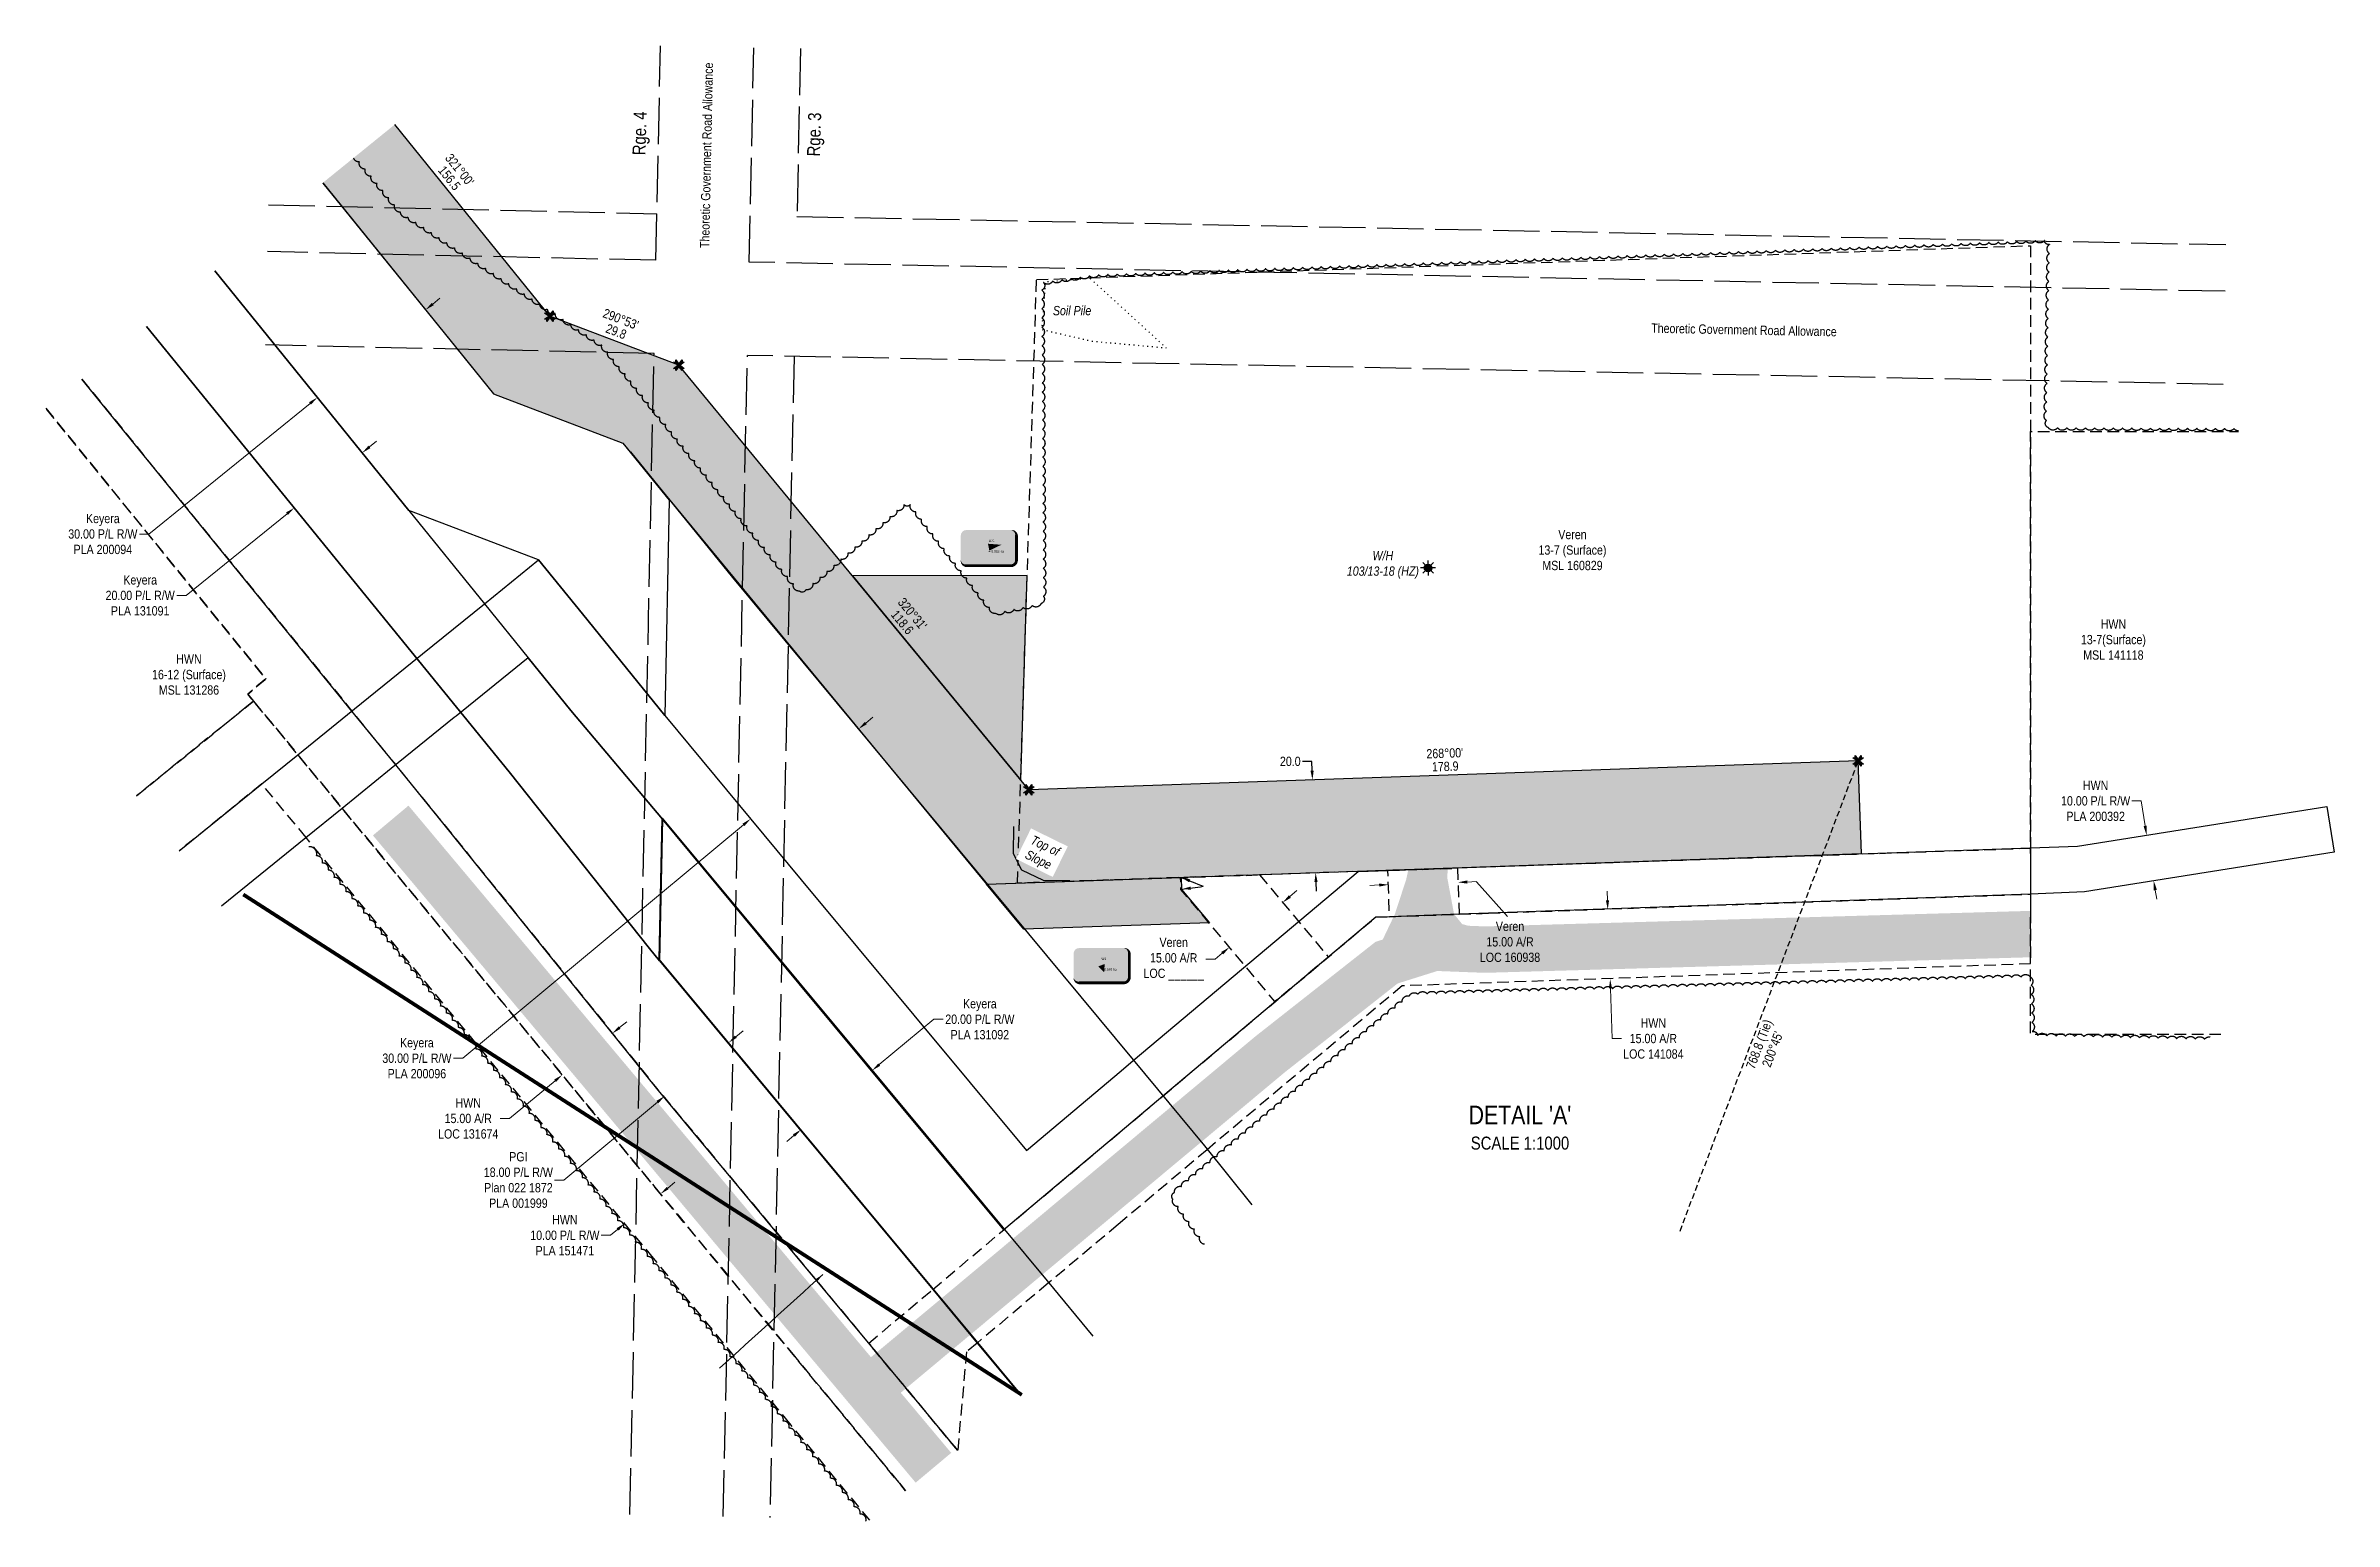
# Model space of a CAD drawing. Extents: x 399452 to 415540, y 6060435 to 6067869.
# Drawn here: x 399452 to 401917, y 6064161 to 6065751 of the extents above; entities that cross this region are included whole.
import ezdxf
from ezdxf.enums import TextEntityAlignment as Align

# ---------------------------------------------------------------- set-up
doc = ezdxf.new("R2018")
doc.units = 0
doc.header["$LTSCALE"] = 5
doc.header["$PDSIZE"] = 0.5
for name, pattern in [('0', [1, 1, 0]), ('DASHDOT2', [12.7, 6.35, -3.175, 0, -3.175]), ('foc-ACCESSROAD', [3.75, 2.5, -1.25]), ('foc-TIELINE', [1.875, 1.25, -0.625]), ('foc-TOPO', [1, 0.2, -0.8]), ('foc-UNSURVEYED', [12.5, 10, -2.5])]:
    doc.linetypes.add(name, pattern=pattern)
doc.layers.get('Defpoints').update_dxf_attribs({"color": 9})
for name, color, linetype, lineweight in [('AS-GENERAL', 48, 'Continuous', 18), ('C-AR-T', 13, 'Continuous', 9), ('C-WS-T', 13, 'Continuous', 9), ('F-AR-T', 190, 'Continuous', 9), ('F-RW-T', 190, 'Continuous', 9), ('F-WS-T', 190, 'Continuous', 9), ('P-TEMP-T', 46, 'Continuous', 18), ('T-TEXT', 48, 'Continuous', 18)]:
    doc.layers.add(name, color=color, linetype=linetype, lineweight=lineweight)
for name, color, linetype in [('AS-ROADS', 254, 'Continuous'), ('AS-WILDLIFE', 131, 'DASHDOT2'), ('C-AR', 13, 'foc-ACCESSROAD'), ('C-WS', 13, 'foc-ACCESSROAD'), ('D-TXT', 6, 'Continuous'), ('DETAIL-T', 7, 'Continuous'), ('F-AR', 190, 'foc-ACCESSROAD'), ('F-RW', 190, 'Continuous'), ('F-WS', 190, 'foc-ACCESSROAD'), ('F-WS-S', 8, 'Continuous'), ('L-BD', 7, 'Continuous'), ('L-BD1', 253, 'Continuous'), ('L-MON', 1, 'Continuous'), ('L-ROAD-T', 7, 'Continuous'), ('L-SECLBL', 7, 'Continuous'), ('L-TIE', 7, 'foc-TIELINE'), ('L-USEC', 7, 'foc-UNSURVEYED'), ('P-PROPOSED', 10, 'Continuous'), ('P-PROPOSED-H', 21, 'Continuous'), ('P-TEMP-BLOCKS', 250, 'Continuous'), ('P-TEMP-H', 41, 'Continuous'), ('P-TEMP_LOG DECK', 46, 'Continuous'), ('P-TEMP_WORKSPACE', 46, 'Continuous'), ('P-TXT', 4, 'Continuous'), ('T-BUSH', 110, '0'), ('T-LOW-AREA', 48, 'foc-TOPO'), ('T-SLOPE', 48, 'Continuous')]:
    doc.layers.add(name, color=color, linetype=linetype)
doc.styles.add('80CG', font='ARIALN.TTF', dxfattribs={"height": 10})
doc.styles.add('80L', font='ARIALN.TTF', dxfattribs={"height": 10})
doc.styles.add('80LS', font='ARIALNI.TTF', dxfattribs={"height": 10})
doc.styles.get("Standard").update_dxf_attribs({"font": 'ARIALN.TTF'})
doc.dimstyles.new('Compass 5 000', dxfattribs={"dimscale": 5, "dimtxt": 9, "dimasz": 2, "dimexe": 0.2, "dimexo": 0.0625, "dimgap": 0.5, "dimtad": 0, "dimtih": 1, "dimtoh": 1, "dimzin": 0, "dimdsep": 46, "dimtxsty": '80CG', "dimcen": 0.1, "dimse1": 1, "dimse2": 1, "dimclrd": 256, "dimclrt": 256, "dimaunit": 1, "dimadec": 4, "dimazin": 0, "dimtfac": 0.06, "dimtofl": 0, "dimtmove": 0, "dimatfit": 1, "dimfxl": 0.2, "dimtolj": 1, "dimtzin": 0, "dimlwd": -1, "dimarcsym": 0})

msp = doc.modelspace()

# ---------------------------------------------------------------- texts
at = {"layer": 'C-WS-T', "attachment_point": 1, "style": '80L'}
for s, width, gutter_width, insert, char_height in [('\\pxqc;Veren \\P13-7 (Surface)\\PMSL 160829', 72.59403, 49.979, (401060.169, 6065229.233), 10), ('\\pxqc;{\\fArial Narrow|b0|i1|c0|p34;W/H \\P103/13-18 (HZ)}', 77.08059, 99.918, (400853.694, 6065206.515), 9.99589)]:
    msp.add_mtext_dynamic_manual_height_columns(s, width=width, gutter_width=gutter_width, heights=[0], dxfattribs=dict(at, insert=insert, char_height=char_height))
at = {"layer": 'D-TXT', "color": 3, "style": '80L'}
for s, p in [('Rge. 4', (400097.837, 6065632.774)), ('Rge. 3', (400285.895, 6065631.509))]:
    msp.add_text(s, height=13.9943, rotation=88.362509, dxfattribs=at).set_placement(p)
at = {"layer": 'DETAIL-T', "color": 3, "insert": (401039.942, 6064585.043), "char_height": 19.99184, "width": 109.66411, "attachment_point": 5, "style": '80CG'}
msp.add_mtext("\\pxqc;DETAIL 'A'\\P{\\H0.7x;SCALE 1:1000}", dxfattribs=at)
at = {"layer": 'L-BD', "style": '80L'}
for s, height, p in [('768.8 (Tie)', 9.99589, (401298.617, 6064674.656)), ("200%%d45'", 9.9959, (401311.937, 6064669.609))]:
    msp.add_text(s, height=height, rotation=69.248749, dxfattribs=at).set_placement(p, align=Align.MIDDLE)
at = {"layer": 'L-BD1', "style": '80L'}
for s, rotation, p in [("321%%D00'", 309.0089, (399897.833, 6065617.324)), ('156.5', 309.0089, (399886.764, 6065608.358)), ("290%%D53'", 339.1213, (400071.37, 6065456.398)), ('29.8', 339.1213, (400066.293, 6065443.089))]:
    msp.add_text(s, height=9.9959, rotation=rotation, dxfattribs=at).set_placement(p, align=Align.MIDDLE)
at = {"layer": 'L-BD1'}
for s, rotation, p in [("320%%D31'", 309.830097, (400385.579, 6065138.813)), ('118.6', 309.830097, (400374.64, 6065129.69)), ("268%%D00'", 1.990912, (400958.924, 6064988.612)), ('178.9', 1.990912, (400959.419, 6064974.377))]:
    msp.add_text(s, height=9.9959, rotation=rotation, dxfattribs=at).set_placement(p, align=Align.MIDDLE_CENTER)
at = {"layer": 'L-ROAD-T', "style": '80L'}
msp.add_text('Theoretic Government Road Allowance', height=9.99592, rotation=358.868698, dxfattribs=at).set_placement((401281.193, 6065444.743), align=Align.MIDDLE_CENTER)
at = {"layer": 'T-TEXT', "insert": (400536.855, 6065470.529), "char_height": 9.99589, "attachment_point": 1, "style": '80L'}
msp.add_mtext_dynamic_manual_height_columns('\\pxqc;{\\fArial Narrow|b0|i1|c0|p34;Soil Pile}', width=41.18129, gutter_width=99.918, heights=[0], dxfattribs=at)

# ---------------------------------------------------------------- blocks, each defined once
blk = doc.blocks.new('*D104')
at = {"layer": 'Defpoints', "color": 0, "transparency": 16777216}
for p in [(401119.7, 6064819.6), (401122.3, 6064744.7), (401137.1, 6064745.2)]:
    blk.add_point(p, dxfattribs=at)
at = {"layer": 'F-AR-T', "transparency": 16777216}
for p, q in [((401134.2, 6064830.1), (401133.9, 6064840.1)), ((401137.4, 6064735.2), (401139.3, 6064681.1)), ((401139.3, 6064681.1), (401149.3, 6064681.1))]:
    blk.add_line(p, q, dxfattribs=at)
for points in [[(401135.9, 6064830.2), (401132.5, 6064830.1), (401134.5, 6064820.1)], [(401139.1, 6064735.3), (401135.8, 6064735.2), (401137.1, 6064745.2)]]:
    blk.add_solid(points, dxfattribs=at)
at = {"layer": 'F-AR-T', "transparency": 16777216, "insert": (401183.6, 6064681.1), "char_height": 10, "attachment_point": 5, "style": '80CG'}
blk.add_mtext('\\A1;HWN\\P15.00 A/R\\PLOC 141084', dxfattribs=at)
blk = doc.blocks.new('GAS')
h = blk.add_hatch(color=255)
h.dxf.hatch_style = 1
edge = h.paths.add_edge_path()
edge.add_arc((0, 0), 0.9, 0, 360)
for p, q in [((-0.81, 0), (-1.62, 0)), ((-0.57, 0.57), (-1.14, 1.14)), ((0, 0.81), (0, 1.62)), ((0.57, 0.57), (1.14, 1.14)), ((1.62, 0), (0.81, 0)), ((-0.57, -0.57), (-1.14, -1.14)), ((0, -0.81), (0, -1.62)), ((1.14, -1.14), (0.57, -0.57))]:
    blk.add_line(p, q)
blk.add_circle((0, 0), 0.8)
blk = doc.blocks.new('*D105')
at = {"layer": 'C-AR-T', "transparency": 16777216}
for p, q in [((400792, 6064834.1), (400799.7, 6064840.5)), ((400711.6, 6064766.7), (400701.6, 6064766.7)), ((400719.2, 6064773.1), (400711.6, 6064766.7))]:
    blk.add_line(p, q, dxfattribs=at)
for points in [[(400790.9, 6064835.4), (400793.1, 6064832.8), (400784.3, 6064827.7)], [(400718.1, 6064774.4), (400720.3, 6064771.8), (400726.9, 6064779.5)]]:
    blk.add_solid(points, dxfattribs=at)
at = {"layer": 'Defpoints', "color": 0, "transparency": 16777216}
for p in [(400779.3, 6064833.7), (400784.3, 6064827.7), (400721.8, 6064785.6)]:
    blk.add_point(p, dxfattribs=at)
at = {"layer": 'C-AR-T', "transparency": 16777216, "insert": (400666.9, 6064766.7), "char_height": 10, "attachment_point": 5, "style": '80CG'}
blk.add_mtext('\\A1;Veren\\P15.00 A/R\\PLOC ______', dxfattribs=at)
blk = doc.blocks.new('*U116')
at = {"true_color": 0xff8aff}
h = blk.add_hatch(color=211, dxfattribs=at)
edge = h.paths.add_edge_path()
edge.add_line((-24, -20), (24, -20))
edge.add_arc((24, -14), 6, 270, 360)
edge.add_line((30, -14), (30, 12.5))
edge.add_arc((24, 12.5), 6, 0, 90)
edge.add_line((24, 18.5), (-24, 18.5))
edge.add_arc((-24, 12.5), 6, 90, 180)
edge.add_line((-30, 12.5), (-30, -14))
edge.add_arc((-24, -14), 6, 180, 270)
at = {"color": 250, "flags": 128}
blk.add_lwpolyline([(-24, -20, 3, 3, 0), (24, -20, 3, 3, 0.414214), (30, -14, 3, 3, 0), (30, 12.5, 3, 0, 0.414214), (24, 18.5, 0, 0, 0), (-24, 18.5, 0, 0, 0.414214), (-30, 12.5, 0, 0, 0), (-30, -14, 0, 3, 0.414214)], format="xyseb", close=True, dxfattribs=at)
at = {"flags": 128}
blk.add_lwpolyline([(13.7, 2.6, 0, 7.5, 0), (0, 0, 0, 0, 0)], format="xyseb", dxfattribs=at)
at = {"color": 250, "lineweight": 30, "flags": 104}
blk.add_attdef('TEMP_AREA_W1', text='', height=12, dxfattribs=at).set_placement((0, 8.3), align=Align.MIDDLE_CENTER)
blk.add_attdef('ENTER_TEXT', text='', height=9, dxfattribs=at).set_placement((0, -3.6), align=Align.TOP_CENTER)
blk = doc.blocks.new('*D117')
at = {"layer": 'Defpoints', "color": 0, "transparency": 16777216}
for p in [(400816.4, 6064959.8), (400631.7, 6064953.3), (400635.2, 6064853.3)]:
    blk.add_point(p, dxfattribs=at)
at = {"layer": 'P-TXT', "transparency": 16777216}
for p, q in [((400815.7, 6064979.8), (400805.7, 6064979.8)), ((400816, 6064969.8), (400815.7, 6064979.8)), ((400820.2, 6064849.8), (400820.5, 6064839.8))]:
    blk.add_line(p, q, dxfattribs=at)
for points in [[(400817.7, 6064969.8), (400814.3, 6064969.7), (400816.4, 6064959.8)], [(400821.9, 6064849.8), (400818.5, 6064849.7), (400819.8, 6064859.8)]]:
    blk.add_solid(points, dxfattribs=at)
at = {"layer": 'P-TXT', "transparency": 16777216, "insert": (400792.5, 6064979.8), "char_height": 10, "attachment_point": 5, "style": '80CG'}
blk.add_mtext('\\A1;20.0', dxfattribs=at)
blk = doc.blocks.new('*D141')
at = {"layer": 'Defpoints', "color": 0, "transparency": 16777216}
for p in [(400314.8, 6064679.5), (400238.2, 6064615.9), (400265.5, 6064583)]:
    blk.add_point(p, dxfattribs=at)
at = {"layer": 'F-RW-T', "transparency": 16777216}
for p, q in [((400349.8, 6064653), (400408.5, 6064701.9)), ((400408.5, 6064701.9), (400418.5, 6064701.9)), ((400257.8, 6064576.6), (400250.1, 6064570.2))]:
    blk.add_line(p, q, dxfattribs=at)
for points in [[(400348.7, 6064654.3), (400350.8, 6064651.8), (400342.1, 6064646.7)], [(400256.7, 6064577.9), (400258.8, 6064575.3), (400265.5, 6064583)]]:
    blk.add_solid(points, dxfattribs=at)
at = {"layer": 'F-RW-T', "transparency": 16777216, "insert": (400458.1, 6064701.9), "char_height": 10, "attachment_point": 5, "style": '80CG'}
blk.add_mtext('\\A1;Keyera\\P20.00 P/L R/W\\PPLA 131092', dxfattribs=at)
blk = doc.blocks.new('*D142')
at = {"layer": 'Defpoints', "color": 0, "transparency": 16777216}
for p in [(400032.8, 6064862.4), (399963.6, 6064804.8), (400118.5, 6064619.1)]:
    blk.add_point(p, dxfattribs=at)
at = {"layer": 'F-RW-T', "transparency": 16777216}
for p, q in [((400195.3, 6064683.1), (400203, 6064689.5)), ((400110.8, 6064612.7), (400010, 6064528.7)), ((400010, 6064528.7), (400000, 6064528.7))]:
    blk.add_line(p, q, dxfattribs=at)
for points in [[(400194.2, 6064684.4), (400196.3, 6064681.9), (400187.6, 6064676.7)], [(400109.7, 6064614), (400111.9, 6064611.4), (400118.5, 6064619.1)]]:
    blk.add_solid(points, dxfattribs=at)
at = {"layer": 'F-RW-T', "transparency": 16777216, "insert": (399961, 6064528.7), "char_height": 10, "attachment_point": 5, "style": '80CG'}
blk.add_mtext('\\A1;PGI\\P18.00 P/L R/W\\PPlan 022 1872\\PPLA 001999', dxfattribs=at)
blk = doc.blocks.new('*D143')
at = {"layer": 'C-AR-T', "transparency": 16777216}
for p, q in [((400888.2, 6064846.6), (400878.2, 6064846.2)), ((400983.1, 6064849.8), (400993.1, 6064850.2))]:
    blk.add_line(p, q, dxfattribs=at)
for points in [[(400888.2, 6064848.2), (400888.3, 6064844.9), (400898.2, 6064846.9)], [(400983.1, 6064851.5), (400983.2, 6064848.1), (400973.1, 6064849.5)]]:
    blk.add_solid(points, dxfattribs=at)
at = {"layer": 'Defpoints', "color": 0, "transparency": 16777216}
for p in [(400898.5, 6064839.5), (400973.1, 6064849.5), (400973.4, 6064842)]:
    blk.add_point(p, dxfattribs=at)
at = {"layer": 'C-AR-T', "transparency": 16777216, "insert": (401029.2, 6064785.3), "char_height": 10, "attachment_point": 5, "style": '80CG'}
blk.add_mtext('\\A1;Veren\\P15.00 A/R\\PLOC 160938', dxfattribs=at)
blk = doc.blocks.new('TEMP')
h = blk.add_hatch(color=255)
h.dxf.hatch_style = 1
h.paths.add_polyline_path([(0, 0.25), (-0.67, 1.15), (-0.67, 0.67), (-1.15, 0.67), (-0.25, 0), (-1.15, -0.67), (-0.67, -0.67), (-0.67, -1.15), (0, -0.25), (0.67, -1.15), (0.67, -0.67), (1.15, -0.67), (0.25, 0), (1.15, 0.67), (0.67, 0.67), (0.67, 1.15)])
h.paths.add_polyline_path([(0.57, 0.85), (0.57, 0.57), (0.85, 0.57), (0.08, 0), (0.85, -0.57), (0.57, -0.57), (0.57, -0.85), (0, -0.08), (-0.57, -0.85), (-0.57, -0.57), (-0.85, -0.57), (-0.08, 0), (-0.85, 0.57), (-0.57, 0.57), (-0.57, 0.85), (0, 0.08)], flags=16)
h = blk.add_hatch(color=1)
h.dxf.hatch_style = 1
h.paths.add_polyline_path([(0, 0.08), (-0.57, 0.85), (-0.57, 0.57), (-0.85, 0.57), (-0.08, 0), (-0.85, -0.57), (-0.57, -0.57), (-0.57, -0.85), (0, -0.08), (0.57, -0.85), (0.57, -0.57), (0.85, -0.57), (0.08, 0), (0.85, 0.57), (0.57, 0.57), (0.57, 0.85)])
at = {"color": 1}
for p, q in [((-0.08, 0), (0.08, 0)), ((0, 0.08), (0, -0.08))]:
    blk.add_line(p, q, dxfattribs=at)
at = {"color": 255, "flags": 128}
blk.add_lwpolyline([(-0.25, 0), (-1.15, 0.67), (-0.67, 0.67), (-0.67, 1.15), (0, 0.25), (0.67, 1.15), (0.67, 0.67), (1.15, 0.67), (0.25, 0), (1.15, -0.67), (0.67, -0.67), (0.67, -1.15), (0, -0.25), (-0.67, -1.15), (-0.67, -0.67), (-1.15, -0.67)], close=True, dxfattribs=at)
at = {"color": 1, "flags": 128}
blk.add_lwpolyline([(-0.08, 0), (-0.85, 0.57), (-0.57, 0.57), (-0.57, 0.85), (0, 0.08), (0.57, 0.85), (0.57, 0.57), (0.85, 0.57), (0.08, 0), (0.85, -0.57), (0.57, -0.57), (0.57, -0.85), (0, -0.08), (-0.57, -0.85), (-0.57, -0.57), (-0.85, -0.57)], close=True, dxfattribs=at)
blk = doc.blocks.new('*U131')
at = {"true_color": 0xff8aff}
h = blk.add_hatch(color=211, dxfattribs=at)
edge = h.paths.add_edge_path()
edge.add_line((-24, -19), (24, -19))
edge.add_arc((24, -13), 6, 270, 360)
edge.add_line((30, -13), (30, 12.5))
edge.add_arc((24, 12.5), 6, 0, 90)
edge.add_line((24, 18.5), (-24, 18.5))
edge.add_arc((-24, 12.5), 6, 90, 180)
edge.add_line((-30, 12.5), (-30, -13))
edge.add_arc((-24, -13), 6, 180, 270)
at = {"color": 250, "flags": 128}
blk.add_lwpolyline([(-24, -19, 3, 3, 0), (24, -19, 3, 3, 0.414214), (30, -13, 3, 3, 0), (30, 12.5, 3, 0, 0.414214), (24, 18.5, 0, 0, 0), (-24, 18.5, 0, 0, 0.414214), (-30, 12.5, 0, 0, 0), (-30, -13, 0, 3, 0.414214)], format="xyseb", close=True, dxfattribs=at)
at = {"flags": 128}
blk.add_lwpolyline([(2.9, -7.6, 0, 7.5, 0), (0, 0, 0, 0, 0)], format="xyseb", dxfattribs=at)
at = {"color": 250, "lineweight": 30, "flags": 104}
blk.add_attdef('TEMP_AREA_W1', text='', height=12, dxfattribs=at).set_placement((0, 8.3), align=Align.MIDDLE_CENTER)
blk.add_attdef('ENTER_TEXT', text='', height=9, dxfattribs=at).set_placement((0, -3.6), align=Align.TOP_CENTER)
blk = doc.blocks.new('*D201')
at = {"layer": 'Defpoints', "color": 0, "transparency": 16777216}
for p in [(400073.6, 6064672.8), (400008.2, 6064642), (400019.6, 6064628.2)]:
    blk.add_point(p, dxfattribs=at)
at = {"layer": 'F-AR-T', "transparency": 16777216}
for p, q in [((400069.9, 6064692.9), (400077.7, 6064699.3)), ((400000.5, 6064635.6), (399951.3, 6064595)), ((399951.3, 6064595), (399941.3, 6064595))]:
    blk.add_line(p, q, dxfattribs=at)
for points in [[(400068.9, 6064694.2), (400071, 6064691.6), (400062.2, 6064686.6)], [(399999.5, 6064636.9), (400001.6, 6064634.3), (400008.2, 6064642)]]:
    blk.add_solid(points, dxfattribs=at)
at = {"layer": 'F-AR-T', "transparency": 16777216, "insert": (399907, 6064595), "char_height": 10, "attachment_point": 5, "style": '80CG'}
blk.add_mtext('\\A1;HWN\\P15.00 A/R\\PLOC 131674', dxfattribs=at)
blk = doc.blocks.new('*D202')
at = {"layer": 'Defpoints', "color": 0, "transparency": 16777216}
for p in [(400124.2, 6064501.5), (400075.6, 6064481.9), (400085.7, 6064469.6)]:
    blk.add_point(p, dxfattribs=at)
at = {"layer": 'F-RW-T', "transparency": 16777216}
for p, q in [((400121.9, 6064520), (400129.6, 6064526.4)), ((400060.2, 6064469.1), (400050.2, 6064469.1)), ((400067.9, 6064475.5), (400060.2, 6064469.1))]:
    blk.add_line(p, q, dxfattribs=at)
for points in [[(400120.8, 6064521.3), (400122.9, 6064518.8), (400114.1, 6064513.7)], [(400066.8, 6064476.8), (400069, 6064474.2), (400075.6, 6064481.9)]]:
    blk.add_solid(points, dxfattribs=at)
at = {"layer": 'F-RW-T', "transparency": 16777216, "insert": (400011.1, 6064469.1), "char_height": 10, "attachment_point": 5, "style": '80CG'}
blk.add_mtext('\\A1;HWN\\P10.00 P/L R/W\\PPLA 151471', dxfattribs=at)
blk = doc.blocks.new('*D203')
at = {"layer": 'Defpoints', "color": 0, "transparency": 16777216}
for p in [(401689.7, 6064896.3), (401714.9, 6064900.3), (401697.5, 6064847)]:
    blk.add_point(p, dxfattribs=at)
at = {"layer": 'F-RW-T', "transparency": 16777216}
for p, q in [((401709.1, 6064937.2), (401699.1, 6064937.2)), ((401713.3, 6064910.2), (401709.1, 6064937.2)), ((401724.3, 6064841.2), (401725.9, 6064831.3))]:
    blk.add_line(p, q, dxfattribs=at)
for points in [[(401715, 6064910.5), (401711.7, 6064909.9), (401714.9, 6064900.3)], [(401726, 6064841.4), (401722.7, 6064840.9), (401722.7, 6064851)]]:
    blk.add_solid(points, dxfattribs=at)
at = {"layer": 'F-RW-T', "transparency": 16777216, "insert": (401660, 6064937.2), "char_height": 10, "attachment_point": 5, "style": '80CG'}
blk.add_mtext('\\A1;HWN\\P10.00 P/L R/W\\PPLA 200392', dxfattribs=at)
blk = doc.blocks.new('*D204')
at = {"layer": 'Defpoints', "color": 0, "transparency": 16777216}
for p in [(400378.6, 6064953.2), (400211.2, 6064917.9), (400262.3, 6064856.4)]:
    blk.add_point(p, dxfattribs=at)
at = {"layer": 'F-RW-T', "transparency": 16777216}
for p, q in [((400335.2, 6065021.1), (400342.9, 6065027.5)), ((400203.5, 6064911.5), (399901.2, 6064659.9)), ((399901.2, 6064659.9), (399891.2, 6064659.9))]:
    blk.add_line(p, q, dxfattribs=at)
for points in [[(400334.1, 6065022.3), (400336.3, 6065019.8), (400327.5, 6065014.7)], [(400202.4, 6064912.7), (400204.6, 6064910.2), (400211.2, 6064917.9)]]:
    blk.add_solid(points, dxfattribs=at)
at = {"layer": 'F-RW-T', "transparency": 16777216, "insert": (399851.7, 6064659.9), "char_height": 10, "attachment_point": 5, "style": '80CG'}
blk.add_mtext('\\A1;Keyera\\P30.00 P/L R/W\\PPLA 200096', dxfattribs=at)
blk = doc.blocks.new('*D205')
at = {"layer": 'Defpoints', "color": 0, "transparency": 16777216}
for p in [(399792.8, 6065312.3), (399799.9, 6065303.5), (399726.6, 6065244.2)]:
    blk.add_point(p, dxfattribs=at)
at = {"layer": 'F-RW-T', "transparency": 16777216}
for p, q in [((399800.6, 6065318.6), (399808.3, 6065324.8)), ((399711.8, 6065246.7), (399603.1, 6065158.6)), ((399603.1, 6065158.6), (399593.1, 6065158.6))]:
    blk.add_line(p, q, dxfattribs=at)
for points in [[(399799.5, 6065319.9), (399801.6, 6065317.3), (399792.8, 6065312.3)], [(399710.7, 6065248), (399712.8, 6065245.4), (399719.6, 6065253)]]:
    blk.add_solid(points, dxfattribs=at)
at = {"layer": 'F-RW-T', "transparency": 16777216, "insert": (399553.6, 6065158.6), "char_height": 10, "attachment_point": 5, "style": '80CG'}
blk.add_mtext('\\A1;Keyera\\P20.00 P/L R/W\\PPLA 131091', dxfattribs=at)
blk = doc.blocks.new('*D218')
at = {"layer": 'Defpoints', "color": 0, "transparency": 16777216}
for p in [(399822.8, 6065513.4), (399706.3, 6065419), (399744.5, 6065371.9)]:
    blk.add_point(p, dxfattribs=at)
at = {"layer": 'F-RW-T', "transparency": 16777216}
for p, q in [((399868.7, 6065472.6), (399876.5, 6065478.9)), ((399736.7, 6065365.6), (399562.8, 6065224.8)), ((399562.8, 6065224.8), (399552.8, 6065224.8))]:
    blk.add_line(p, q, dxfattribs=at)
for points in [[(399867.7, 6065473.9), (399869.8, 6065471.3), (399861, 6065466.3)], [(399735.6, 6065366.9), (399737.7, 6065364.3), (399744.5, 6065371.9)]]:
    blk.add_solid(points, dxfattribs=at)
at = {"layer": 'F-RW-T', "transparency": 16777216, "insert": (399513.4, 6065224.8), "char_height": 10, "attachment_point": 5, "style": '80CG'}
blk.add_mtext('\\A1;Keyera\\P30.00 P/L R/W\\PPLA 200094', dxfattribs=at)

# ---------------------------------------------------------------- dimensions: what is measured, and where the dimension line sits
at = {"layer": 'C-AR-T'}
dim = msp.add_linear_dim(base=(400784.344, 6064827.701), p1=(400721.837, 6064785.571), p2=(400779.298, 6064833.723), angle=39.96289, text='Veren\\P15.00 A/R\\PLOC ______', dimstyle='Compass 5 000', dxfattribs=at)
dim.commit()
dim.dimension.update_dxf_attribs({"geometry": '*D105', "text_midpoint": (400666.95, 6064766.703), "dimtype": 161})
dim = msp.add_linear_dim(base=(400973.13, 6064849.468), p1=(400898.458, 6064839.478), p2=(400973.384, 6064842.039), angle=1.957612, text='Veren\\P15.00 A/R\\PLOC 160938', dimstyle='Compass 5 000', override={"dimtmove": 2}, dxfattribs=at)
dim.commit()
dim.dimension.update_dxf_attribs({"geometry": '*D143', "text_midpoint": (401029.248, 6064785.282), "dimtype": 161})
at = {"layer": 'F-AR-T', "color": 5}
dim = msp.add_linear_dim(base=(401137.104, 6064745.213), p1=(401119.69, 6064819.631), p2=(401122.25, 6064744.705), angle=271.956973, text='HWN\\P15.00 A/R\\PLOC 141084', dimstyle='Compass 5 000', dxfattribs=at)
dim.commit()
dim.dimension.update_dxf_attribs({"geometry": '*D104', "text_midpoint": (401183.586, 6064681.085), "dimtype": 161})
at = {"layer": 'F-AR-T', "color": 4}
dim = msp.add_linear_dim(base=(400008.228, 6064641.993), p1=(400073.578, 6064672.82), p2=(400019.576, 6064628.245), angle=219.5377, text='HWN\\P15.00 A/R\\PLOC 131674', dimstyle='Compass 5 000', dxfattribs=at)
dim.commit()
dim.dimension.update_dxf_attribs({"geometry": '*D201', "text_midpoint": (399906.969, 6064594.969), "dimtype": 161})
at = {"layer": 'F-RW-T'}
for base, p1, p2, angle, text, picture, middle in [((399744.451, 6065371.939), (399822.839, 6065513.404), (399706.315, 6065419.021), 219.007011, 'Keyera\\P30.00 P/L R/W\\PPLA 200094', '*D218', (399513.376, 6065224.837)), ((399792.786, 6065312.261), (399726.648, 6065244.203), (399799.873, 6065303.512), 39.005997, 'Keyera\\P20.00 P/L R/W\\PPLA 131091', '*D205', (399553.586, 6065158.641)), ((401714.913, 6064900.335), (401697.52, 6064847.027), (401689.684, 6064896.324), 99.031572, 'HWN\\P10.00 P/L R/W\\PPLA 200392', '*D203', (401659.968, 6064937.217)), ((400118.479, 6064619.094), (400032.76, 6064862.422), (399963.641, 6064804.787), 219.822615, 'PGI\\P18.00 P/L R/W\\PPlan 022 1872\\PPLA 001999', '*D142', (399960.96, 6064528.676)), ((400265.465, 6064583.016), (400314.776, 6064679.514), (400238.169, 6064615.872), 219.718391, 'Keyera\\P20.00 P/L R/W\\PPLA 131092', '*D141', (400458.064, 6064701.867))]:
    dim = msp.add_linear_dim(base=base, p1=p1, p2=p2, angle=angle, text=text, dimstyle='Compass 5 000', dxfattribs=at)
    dim.commit()
    dim.dimension.update_dxf_attribs({"geometry": picture, "text_midpoint": middle, "dimtype": 161})
at = {"layer": 'F-RW-T', "color": 4}
for base, p1, p2, angle, text, picture, middle in [((400211.172, 6064917.859), (400378.616, 6064953.237), (400262.279, 6064856.437), 219.762704, 'Keyera\\P30.00 P/L R/W\\PPLA 200096', '*D204', (399851.712, 6064659.922)), ((400075.602, 6064481.854), (400124.229, 6064501.461), (400085.682, 6064469.643), 219.537702, 'HWN\\P10.00 P/L R/W\\PPLA 151471', '*D202', (400011.094, 6064469.121))]:
    dim = msp.add_linear_dim(base=base, p1=p1, p2=p2, angle=angle, text=text, dimstyle='Compass 5 000', dxfattribs=at)
    dim.commit()
    dim.dimension.update_dxf_attribs({"geometry": picture, "text_midpoint": middle, "dimtype": 161})
at = {"layer": 'P-TXT'}
dim = msp.add_linear_dim(base=(400816.362, 6064959.763), p1=(400635.152, 6064853.349), p2=(400631.67, 6064953.332), angle=91.994475, text='20.0', dimstyle='Compass 5 000', dxfattribs=at)
dim.commit()
dim.dimension.update_dxf_attribs({"geometry": '*D117', "text_midpoint": (400792.46, 6064979.751), "dimtype": 161})

# ---------------------------------------------------------------- hatches: boundary and pattern name
at = {"layer": 'AS-ROADS'}
h = msp.add_hatch(color=256, dxfattribs=at)
h.dxf.hatch_style = 1
h.paths.add_polyline_path([(400926.962, 6064895.287), (400917.282, 6064852.282), (400905.162, 6064815.232), (400891.242, 6064786.047), (400823.152, 6064710.499), (400839.955, 6064719.929), (400896.231, 6064763.153), (400948.538, 6064777.057), (401002.793, 6064777.335), (401063.169, 6064781.784), (400977.657, 6064804.442), (400968.912, 6064815.252), (400961.572, 6064854.687), (400964.002, 6064892.602)])
at = {"layer": 'P-PROPOSED-H'}
h = msp.add_hatch(color=256, dxfattribs=at)
h.dxf.hatch_style = 1
h.paths.add_polyline_path([(399995.031, 6065459.6), (399827.861, 6065665.998), (399750.201, 6065603.098), (399934.292, 6065375.808), (400073.685, 6065322.629), (400465.136, 6064847.534), (401407.722, 6064880.359), (401404.244, 6064980.236), (400510.92, 6064949.127), (400134.005, 6065406.579), (399995.028, 6065459.6)])
at = {"layer": 'P-TEMP-H'}
h = msp.add_hatch(color=256, dxfattribs=at)
h.dxf.hatch_style = 1
h.paths.add_polyline_path([(400320.802, 6065179.72), (400502.136, 6064959.667), (400509.089, 6065180.001)])
h = msp.add_hatch(color=256, dxfattribs=at)
h.dxf.hatch_style = 1
h.paths.add_polyline_path([(400674.886, 6064854.852), (400675.328, 6064841.918), (400705.502, 6064805.91), (400505.37, 6064798.928), (400465.136, 6064847.534)])

# ---------------------------------------------------------------- linework, layer by layer
at = {"layer": 'AS-ROADS', "const_width": 49.979, "flags": 128}
for points in [[(400408.111, 6064218.639), (399823.48, 6064916.075)], [(400337.719, 6064302.614), (400770.539, 6064663.957), (400896.251, 6064762.926), (400947.518, 6064779.07), (401002.298, 6064776.964), (401590.032, 6064793.716)]]:
    msp.add_lwpolyline(points, dxfattribs=at)
at = {"layer": 'AS-WILDLIFE', "const_width": 3.998, "flags": 128}
msp.add_lwpolyline([(399664.686, 6064836.361), (400503.337, 6064297.228)], dxfattribs=at)
at = {"layer": 'C-AR'}
for points in [[(399549.639, 6064942.674), (399670.374, 6065040.438), (399675.747, 6065044.789), (399723.479, 6064986.961), (399771.209, 6064929.135), (400108.07, 6064521.037), (400255.175, 6064342.819), (400371.403, 6064202.013), (400372.825, 6064200.289), (400378.128, 6064193.864)], [(400339.585, 6064162.049), (400253.585, 6064266.23), (400106.479, 6064444.448), (399732.362, 6064897.68), (399684.63, 6064955.507), (399595.445, 6064883.292)]]:
    msp.add_lwpolyline(points, dxfattribs=at)
at = {"layer": 'C-AR', "flags": 128}
for points in [[(400759.401, 6064857.466), (400833.448, 6064769.104), (400775.987, 6064720.952), (400674.734, 6064841.78), (400674.297, 6064854.558)], [(400897.682, 6064862.193), (400972.607, 6064864.754), (400974.313, 6064814.851), (400899.387, 6064812.29)]]:
    msp.add_lwpolyline(points, close=True, dxfattribs=at)
at = {"layer": 'C-AR-T'}
msp.add_line((400993.11, 6064850.151), (401026.356, 6064812.587), dxfattribs=at)
at = {"layer": 'C-WS'}
msp.add_lwpolyline([(400498.639, 6064848.701), (400519.198, 6065498.903), (401589.807, 6065535.497), (401589.964, 6064885.855)], close=True, dxfattribs=at)
at = {"layer": 'F-AR', "flags": 128}
for points in [[(399490.69, 6065391.78), (399781.661, 6065034.012), (399828.9, 6064975.928), (399881.174, 6064911.653), (400110.276, 6064627.258), (400257.41, 6064450.235), (400338.357, 6064352.751), (400432.81, 6064239)], [(400378.128, 6064193.864), (400372.825, 6064200.289), (400255.177, 6064342.819), (400108.07, 6064521.037), (399771.209, 6064929.135), (399723.479, 6064986.961), (399675.747, 6065044.789), (399669.501, 6065052.353), (399688.97, 6065068.786), (399451.924, 6065360.251)]]:
    msp.add_lwpolyline(points, dxfattribs=at)
at = {"layer": 'F-AR'}
msp.add_lwpolyline([(400607.026, 6064480.701), (400531.737, 6064417.404), (400455.203, 6064353.065), (400443.7, 6064343.396), (400434.258, 6064237.257), (400338.357, 6064352.751), (400407.332, 6064410.735), (400483.863, 6064475.071), (400609.096, 6064580.35), (400655.122, 6064619.042), (400884.485, 6064811.861), (400899.572, 6064812.393), (400974.477, 6064815.029), (401006.055, 6064816.14), (401589.888, 6064836.689), (401589.973, 6064761.691), (400912.945, 6064737.863), (400702.88, 6064561.316)], close=True, dxfattribs=at)
at = {"layer": 'F-RW'}
for points in [[(399750.323, 6065602.937), (399779.673, 6065566.699), (399904.09, 6065413.088), (399934.292, 6065375.808), (400073.685, 6065322.629), (400123.452, 6065261.426), (400118.623, 6065029.087), (400029.913, 6065138.622), (399982.724, 6065196.886), (399843.097, 6065250.145), (399707.544, 6065417.504), (399633.987, 6065508.322)], [(399633.987, 6065508.322), (399707.544, 6065417.504), (399843.1, 6065250.149), (399924.458, 6065149.687), (399971.642, 6065091.438), (400017.656, 6065034.627), (400116.307, 6064917.57), (400113.137, 6064764.97), (400102.229, 6064778.113), (399950.954, 6064968.404), (399560.47, 6065448.531)], [(399560.47, 6065448.531), (399950.954, 6064968.404), (400102.229, 6064778.113), (400113.137, 6064764.97), (400260.268, 6064587.903), (400407.325, 6064410.728), (400455.199, 6064353.058), (400502.282, 6064296.346)], [(400432.808, 6064238.999), (400338.357, 6064352.751), (400257.408, 6064450.242), (400110.276, 6064627.265), (399881.174, 6064911.653), (399828.9, 6064975.928), (399781.661, 6065034.012), (399490.69, 6065391.78)], [(399595.462, 6064883.271), (399684.641, 6064955.46), (399723.513, 6064986.91), (399776.924, 6065030.174), (399846.778, 6065086.77), (399924.456, 6065149.683), (399982.724, 6065196.886), (400029.913, 6065138.622), (400118.623, 6065029.087), (400265.76, 6064852.254), (400508.418, 6064560.628), (400610.47, 6064646.484), (400623.403, 6064657.365), (400865.553, 6064861.206), (400897.866, 6064862.341), (400972.775, 6064864.977), (401589.816, 6064886.701), (401640.332, 6064888.48), (401909.197, 6064931.216), (401917.032, 6064881.916), (401648.167, 6064839.183), (401589.888, 6064836.689), (401006.055, 6064816.14), (400974.477, 6064815.029), (400899.572, 6064812.393), (400884.485, 6064811.861), (400655.122, 6064619.042), (400609.096, 6064580.35), (400540.201, 6064522.433), (400483.864, 6064475.074), (400263.43, 6064740.065), (400116.307, 6064917.57), (400017.656, 6065034.627), (399971.642, 6065091.438), (399893.94, 6065028.615), (399891.776, 6065026.929), (399824.101, 6064972.036), (399771.195, 6064929.185), (399732.103, 6064897.528), (399641.256, 6064823.904)]]:
    msp.add_lwpolyline(points, dxfattribs=at)
at = {"layer": 'F-RW', "flags": 128}
for points in [[(400751.291, 6064501.862), (400700.572, 6064565.507), (400623.622, 6064658.157), (400192.072, 6065177.907), (400082.066, 6065313.186)], [(400502.92, 6064296.884), (400454.073, 6064355.738), (400406.305, 6064413.298), (400259.558, 6064590.127), (400112.743, 6064766.85), (400115.918, 6064918.782), (400262.74, 6064742.414), (400336.308, 6064653.863), (400482.686, 6064477.487), (400530.456, 6064419.932), (400579.872, 6064360.392)]]:
    msp.add_lwpolyline(points, dxfattribs=at)
at = {"layer": 'F-WS'}
msp.add_lwpolyline([(399451.924, 6065360.251), (399688.97, 6065068.786), (399669.501, 6065052.353), (399675.747, 6065044.789), (399670.374, 6065040.438), (399549.639, 6064942.674)], dxfattribs=at)
at = {"layer": 'F-WS', "flags": 128}
msp.add_lwpolyline([(401795.052, 6064685.67), (401590.012, 6064685.662), (401590.025, 6064760.909), (401590.041, 6064835.916), (401590.036, 6064885.935), (401589.997, 6065335.272), (401813.896, 6065335.298)], dxfattribs=at)
at = {"layer": 'L-SECLBL'}
msp.add_line((401589.964, 6064885.855), (401589.976, 6064835.847), dxfattribs=at)
at = {"layer": 'L-TIE'}
msp.add_line((401212.327, 6064473.713), (401404.244, 6064980.236), dxfattribs=at)
at = {"layer": 'L-USEC'}
for p, q in [((400109.242, 6065519.733), (400114.032, 6065750.92)), ((400209.782, 6065517.745), (400214.561, 6065748.837)), ((400264.81, 6065747.796), (400261.064, 6065566.996)), ((399691.87, 6065579.379), (400110.283, 6065569.974)), ((400261.064, 6065566.996), (401800.431, 6065536.598)), ((400109.242, 6065519.733), (399690.741, 6065529.14)), ((401799.439, 6065486.354), (400209.782, 6065517.745)), ((400107.159, 6065419.195), (399688.481, 6065428.606)), ((400081.248, 6064168.232), (400107.159, 6065419.195)), ((400181.785, 6064166.15), (400207.698, 6065417.208)), ((401797.458, 6065386.04), (400207.698, 6065417.208)), ((400257.942, 6065416.216), (400232.028, 6064165.109))]:
    msp.add_line(p, q, dxfattribs=at)
at = {"layer": 'P-TEMP_LOG DECK', "flags": 128}
msp.add_lwpolyline([(400320.802, 6065179.72), (400320.802, 6065179.72), (400502.136, 6064959.667), (400509.089, 6065180.001)], close=True, dxfattribs=at)
at = {"layer": 'P-TEMP_WORKSPACE'}
msp.add_lwpolyline([(400674.886, 6064854.852), (400675.328, 6064841.918), (400705.502, 6064805.91), (400505.37, 6064798.928), (400465.136, 6064847.534), (400674.886, 6064854.852)], dxfattribs=at)
at = {"layer": 'T-BUSH', "flags": 128}
for points in [[(401813.737, 6065335.894, -0.23482063), (401808.978, 6065338.512, -0.52056705), (401798.982, 6065338.554, -0.52056705), (401788.986, 6065338.596, -0.52056705), (401778.99, 6065338.638, -0.52056705), (401768.994, 6065338.68, -0.52056705), (401758.999, 6065338.722, -0.52056705), (401749.003, 6065338.764, -0.52056705), (401739.007, 6065338.806, -0.52056705), (401729.011, 6065338.848, -0.52056705), (401719.015, 6065338.89, -0.52056705), (401709.02, 6065338.933, -0.52056705), (401699.024, 6065338.975, -0.52056705), (401689.028, 6065339.017, -0.52056705), (401679.032, 6065339.059, -0.52056705), (401669.036, 6065339.101, -0.52056705), (401659.041, 6065339.143, -0.52056705), (401649.045, 6065339.185, -0.52056705), (401639.049, 6065339.227, -0.52056705), (401629.053, 6065339.269, -0.52056705), (401619.057, 6065339.311, -0.52056705), (401609.062, 6065339.353, -0.52056705), (401606.943, 6065347.098, -0.52056705), (401607.127, 6065357.092, -0.52056705), (401607.31, 6065367.086, -0.52056705), (401607.493, 6065377.08, -0.52056705), (401607.677, 6065387.074, -0.52056705), (401607.86, 6065397.069, -0.52056705), (401608.043, 6065407.063, -0.52056705), (401608.226, 6065417.057, -0.52056705), (401608.41, 6065427.051, -0.52056705), (401608.593, 6065437.045, -0.52056705), (401608.776, 6065447.04, -0.52056705), (401608.96, 6065457.034, -0.52056705), (401609.143, 6065467.028, -0.52056705), (401609.326, 6065477.022, -0.52056705), (401609.509, 6065487.016, -0.52056705), (401609.693, 6065497.011, -0.52056705), (401609.876, 6065507.005, -0.52056705), (401610.059, 6065516.999, -0.52056705), (401610.243, 6065526.993, -0.52056705), (401610.426, 6065536.988, -0.52056705), (401604.937, 6065541.206, -0.52056705), (401594.948, 6065540.843, -0.52056705), (401584.958, 6065540.48, -0.52056705), (401574.969, 6065540.117, -0.52056705), (401564.98, 6065539.754, -0.52056705), (401554.99, 6065539.391, -0.52056705), (401545.001, 6065539.028, -0.52056705), (401535.012, 6065538.665, -0.52056705), (401525.022, 6065538.302, -0.52056705), (401515.033, 6065537.938, -0.52056705), (401505.044, 6065537.575, -0.52056705), (401495.055, 6065537.212, -0.52056705), (401485.065, 6065536.849, -0.52056705), (401475.076, 6065536.486, -0.52056705), (401465.087, 6065536.123, -0.52056705), (401455.097, 6065535.76, -0.52056705), (401445.108, 6065535.397, -0.52056705), (401435.119, 6065535.034, -0.52056705), (401425.13, 6065534.671, -0.52056705), (401415.14, 6065534.308, -0.52056705), (401405.151, 6065533.944, -0.52056705), (401395.162, 6065533.581, -0.52056705), (401385.172, 6065533.218, -0.52056705), (401375.183, 6065532.855, -0.52056705), (401365.194, 6065532.492, -0.52056705), (401355.204, 6065532.129, -0.52056705), (401345.215, 6065531.766, -0.52056705), (401335.226, 6065531.403, -0.52056705), (401325.237, 6065531.04, -0.52056705), (401315.247, 6065530.677, -0.52056705), (401305.258, 6065530.314, -0.52056705), (401295.269, 6065529.95, -0.52056705), (401285.279, 6065529.587, -0.52056705), (401275.29, 6065529.224, -0.52056705), (401265.301, 6065528.861, -0.52056705), (401255.312, 6065528.498, -0.52056705), (401245.322, 6065528.135, -0.52056705), (401235.333, 6065527.772, -0.52056705), (401225.344, 6065527.409, -0.52056705), (401215.354, 6065527.046, -0.52056705), (401205.365, 6065526.683, -0.52056705), (401195.376, 6065526.32, -0.52056705), (401185.387, 6065525.956, -0.52056705), (401175.397, 6065525.593, -0.52056705), (401165.408, 6065525.23, -0.52056705), (401155.419, 6065524.867, -0.52056705), (401145.429, 6065524.504, -0.52056705), (401135.44, 6065524.141, -0.52056705), (401125.451, 6065523.778, -0.52056705), (401115.461, 6065523.415, -0.52056705), (401105.472, 6065523.052, -0.52056705), (401095.483, 6065522.689, -0.52056705), (401085.494, 6065522.326, -0.52056705), (401075.504, 6065521.962, -0.52056705), (401065.515, 6065521.599, -0.52056705), (401055.526, 6065521.236, -0.52056705), (401045.536, 6065520.873, -0.52056705), (401035.547, 6065520.51, -0.52056705), (401025.558, 6065520.147, -0.52056705), (401015.569, 6065519.784, -0.52056705), (401005.579, 6065519.421, -0.52056705), (400995.59, 6065519.058, -0.52056705), (400985.601, 6065518.695, -0.52056705), (400975.611, 6065518.331, -0.52056705), (400965.622, 6065517.968, -0.52056705), (400955.633, 6065517.605, -0.52056705), (400945.643, 6065517.242, -0.52056705), (400935.654, 6065516.879, -0.52056705), (400925.665, 6065516.516, -0.52056705), (400915.676, 6065516.153, -0.52056705), (400905.686, 6065515.79, -0.52056705), (400895.697, 6065515.427, -0.52056705), (400885.708, 6065515.064, -0.52056705), (400875.718, 6065514.701, -0.52056705), (400865.729, 6065514.337, -0.52056705), (400855.74, 6065513.974, -0.52056705), (400845.751, 6065513.611, -0.52056705), (400835.761, 6065513.248, -0.52056705), (400825.772, 6065512.885, -0.52056705), (400815.783, 6065512.522, -0.52056705), (400805.793, 6065512.159, -0.52056705), (400795.804, 6065511.796, -0.52056705), (400785.815, 6065511.433, -0.52056705), (400775.825, 6065511.07, -0.52056705), (400765.836, 6065510.707, -0.52056705), (400755.847, 6065510.343, -0.52056705), (400745.858, 6065509.98, -0.52056705), (400735.868, 6065509.617, -0.52056705), (400725.879, 6065509.254, -0.52056705), (400715.89, 6065508.891, -0.52056705), (400705.9, 6065508.528, -0.52056705), (400695.911, 6065508.165, -0.52056705), (400685.922, 6065507.802, -0.52056705), (400675.933, 6065507.439, -0.52056705), (400665.943, 6065507.076, -0.52056705), (400655.954, 6065506.713, -0.52056705), (400645.965, 6065506.349, -0.52056705), (400635.975, 6065505.986, -0.52056705), (400625.986, 6065505.623, -0.52056705), (400615.997, 6065505.26, -0.52056705), (400606.007, 6065504.897, -0.52056705), (400596.018, 6065504.534, -0.52056705), (400586.029, 6065504.171, -0.52056705), (400576.113, 6065502.981, -0.52056705), (400566.218, 6065501.567, -0.52056705), (400556.323, 6065500.153, -0.52056705), (400546.427, 6065498.739, -0.52056705), (400536.532, 6065497.325, -0.52056705), (400526.637, 6065495.911, -0.52056705), (400524.76, 6065487.582, -0.52056705), (400524.817, 6065477.587, -0.52056705), (400524.873, 6065467.591, -0.52056705), (400524.93, 6065457.595, -0.52056705), (400524.986, 6065447.6, -0.52056705), (400525.043, 6065437.604, -0.52056705), (400525.1, 6065427.608, -0.52056705), (400525.156, 6065417.612, -0.52056705), (400525.213, 6065407.617, -0.52056705), (400525.269, 6065397.621, -0.52056705), (400525.326, 6065387.625, -0.52056705), (400525.382, 6065377.629, -0.52056705), (400525.439, 6065367.634, -0.52056705), (400525.495, 6065357.638, -0.52056705), (400525.552, 6065347.642, -0.52056705), (400525.609, 6065337.646, -0.52056705), (400525.665, 6065327.651, -0.52056705), (400525.722, 6065317.655, -0.52056705), (400525.778, 6065307.659, -0.52056705), (400525.835, 6065297.664, -0.52056705), (400525.891, 6065287.668, -0.52056705), (400525.948, 6065277.672, -0.52056705), (400526.004, 6065267.676, -0.52056705), (400526.061, 6065257.681, -0.52056705), (400526.118, 6065247.685, -0.52056705), (400526.174, 6065237.689, -0.52056705), (400526.231, 6065227.693, -0.52056705), (400526.287, 6065217.698, -0.52056705), (400526.344, 6065207.702, -0.52056705), (400526.4, 6065197.706, -0.52056705), (400526.457, 6065187.711, -0.52056705), (400526.514, 6065177.715, -0.52056705), (400526.57, 6065167.719, -0.52056705), (400526.627, 6065157.723, -0.52056705), (400524.048, 6065149.844, -0.52056705), (400514.275, 6065147.744, -0.52056705), (400504.502, 6065145.644, -0.52056705), (400494.73, 6065143.544, -0.52056705), (400484.957, 6065141.444, -0.52056705), (400475.184, 6065139.343, -0.52056705), (400468.482, 6065145.605, -0.52056705), (400462.39, 6065153.531, -0.52056705), (400456.299, 6065161.456, -0.52056705), (400450.208, 6065169.382, -0.52056705), (400444.117, 6065177.307, -0.52056705), (400438.025, 6065185.233, -0.52056705), (400431.934, 6065193.158, -0.52056705), (400425.843, 6065201.084, -0.52056705), (400419.752, 6065209.009, -0.52056705), (400413.66, 6065216.935, -0.52056705), (400407.569, 6065224.861, -0.52056705), (400401.478, 6065232.786, -0.52056705), (400395.387, 6065240.712, -0.52056705), (400389.296, 6065248.637, -0.52056705), (400383.204, 6065256.563, -0.52056705), (400376.322, 6065256.619, -0.52056705), (400368.774, 6065250.066, -0.52056705), (400361.227, 6065243.512, -0.52056705), (400353.679, 6065236.958, -0.52056705), (400346.132, 6065230.404, -0.52056705), (400338.584, 6065223.85, -0.52056705), (400331.037, 6065217.296, -0.52056705), (400323.489, 6065210.742, -0.52056705), (400315.942, 6065204.189, -0.52056705), (400308.394, 6065197.635, -0.52056705), (400300.847, 6065191.081, -0.52056705), (400293.299, 6065184.527, -0.52056705), (400285.752, 6065177.973, -0.52056705), (400278.204, 6065171.419, -0.52056705), (400270.656, 6065164.866, -0.52056705), (400263.562, 6065163.329, -0.52056705), (400257.31, 6065171.128, -0.52056705), (400251.058, 6065178.928, -0.52056705), (400244.806, 6065186.727, -0.52056705), (400238.554, 6065194.526, -0.52056705), (400232.302, 6065202.326, -0.52056705), (400226.05, 6065210.125, -0.52056705), (400219.798, 6065217.925, -0.52056705), (400213.546, 6065225.724, -0.52056705), (400207.294, 6065233.523, -0.52056705), (400201.042, 6065241.323, -0.52056705), (400194.79, 6065249.122, -0.52056705), (400188.538, 6065256.922, -0.52056705), (400182.286, 6065264.721, -0.52056705), (400176.034, 6065272.52, -0.52056705), (400169.782, 6065280.32, -0.52056705), (400163.53, 6065288.119, -0.52056705), (400157.278, 6065295.919, -0.52056705), (400151.026, 6065303.718, -0.52056705), (400144.774, 6065311.517, -0.52056705), (400138.522, 6065319.317, -0.52056705), (400132.27, 6065327.116, -0.52056705), (400126.019, 6065334.916, -0.52056705), (400119.767, 6065342.715, -0.52056705), (400113.515, 6065350.514, -0.52056705), (400107.263, 6065358.314, -0.52056705), (400101.011, 6065366.113, -0.52056705), (400094.759, 6065373.913, -0.52056705), (400088.507, 6065381.712, -0.52056705), (400082.255, 6065389.511, -0.52056705), (400076.003, 6065397.311, -0.52056705), (400069.751, 6065405.11, -0.52056705), (400063.499, 6065412.91, -0.52056705), (400057.247, 6065420.709, -0.52056705), (400050.879, 6065428.381, -0.52056705), (400042.538, 6065433.889, -0.52056705), (400034.196, 6065439.397, -0.52056705), (400025.854, 6065444.905, -0.52056705), (400017.513, 6065450.413, -0.52056705), (400009.171, 6065455.921, -0.52056705), (400000.83, 6065461.428, -0.52056705), (399992.488, 6065466.936, -0.52056705), (399984.147, 6065472.444, -0.52056705), (399975.805, 6065477.952, -0.52056705), (399967.463, 6065483.46, -0.52056705), (399959.122, 6065488.967, -0.52056705), (399950.78, 6065494.475, -0.52056705), (399942.439, 6065499.983, -0.52056705), (399934.097, 6065505.491, -0.52056705), (399925.756, 6065510.999, -0.52056705), (399917.414, 6065516.507, -0.52056705), (399909.072, 6065522.014, -0.52056705), (399900.731, 6065527.522, -0.52056705), (399892.389, 6065533.03, -0.52056705), (399884.048, 6065538.538, -0.52056705), (399875.706, 6065544.046, -0.52056705), (399867.365, 6065549.553, -0.52056705), (399859.023, 6065555.061, -0.52056705), (399850.681, 6065560.569, -0.52056705), (399842.34, 6065566.077, -0.52056705), (399834.026, 6065571.615, -0.52056705), (399827.702, 6065579.357, -0.52056705), (399821.378, 6065587.098, -0.52056705), (399815.054, 6065594.839, -0.52056705), (399808.731, 6065602.58, -0.52056705), (399802.407, 6065610.322, -0.52056705), (399796.083, 6065618.063, -0.52056705), (399789.759, 6065625.804, -0.34249642), (399783.525, 6065629.94)], [(400335.349, 6064161.012, 0.52056705), (400328.986, 6064168.72, 0.52056705), (400322.622, 6064176.429, 0.52056705), (400316.259, 6064184.138, 0.52056705), (400309.895, 6064191.846, 0.52056705), (400303.532, 6064199.555, 0.52056705), (400297.168, 6064207.264, 0.52056705), (400290.804, 6064214.972, 0.52056705), (400284.441, 6064222.681, 0.52056705), (400278.077, 6064230.39, 0.52056705), (400271.714, 6064238.098, 0.52056705), (400265.35, 6064245.807, 0.52056705), (400258.987, 6064253.515, 0.52056705), (400252.623, 6064261.224, 0.52056705), (400246.26, 6064268.933, 0.52056705), (400239.896, 6064276.641, 0.52056705), (400233.532, 6064284.35, 0.52056705), (400227.169, 6064292.059, 0.52056705), (400220.805, 6064299.767, 0.52056705), (400214.442, 6064307.476, 0.52056705), (400208.078, 6064315.185, 0.52056705), (400201.715, 6064322.893, 0.52056705), (400195.351, 6064330.602, 0.52056705), (400188.988, 6064338.31, 0.52056705), (400182.624, 6064346.019, 0.52056705), (400176.26, 6064353.728, 0.52056705), (400169.897, 6064361.436, 0.52056705), (400163.533, 6064369.145, 0.52056705), (400157.17, 6064376.854, 0.52056705), (400150.806, 6064384.562, 0.52056705), (400144.443, 6064392.271, 0.52056705), (400138.079, 6064399.979, 0.52056705), (400131.716, 6064407.688, 0.52056705), (400125.352, 6064415.397, 0.52056705), (400118.989, 6064423.105, 0.52056705), (400112.625, 6064430.814, 0.52056705), (400106.261, 6064438.523, 0.52056705), (400099.898, 6064446.231, 0.52056705), (400093.534, 6064453.94, 0.52056705), (400087.171, 6064461.649, 0.52056705), (400080.807, 6064469.357, 0.52056705), (400074.444, 6064477.066, 0.52056705), (400068.08, 6064484.774, 0.52056705), (400061.717, 6064492.483, 0.52056705), (400055.353, 6064500.192, 0.52056705), (400048.989, 6064507.9, 0.52056705), (400042.626, 6064515.609, 0.52056705), (400036.262, 6064523.318, 0.52056705), (400029.899, 6064531.026, 0.52056705), (400023.535, 6064538.735, 0.52056705), (400017.172, 6064546.444, 0.52056705), (400010.808, 6064554.152, 0.52056705), (400004.445, 6064561.861, 0.52056705), (399998.081, 6064569.569, 0.52056705), (399991.718, 6064577.278, 0.52056705), (399985.354, 6064584.987, 0.52056705), (399978.99, 6064592.695, 0.52056705), (399972.627, 6064600.404, 0.52056705), (399966.263, 6064608.113, 0.52056705), (399959.9, 6064615.821, 0.52056705), (399953.536, 6064623.53, 0.52056705), (399947.173, 6064631.239, 0.52056705), (399940.809, 6064638.947, 0.52056705), (399934.446, 6064646.656, 0.52056705), (399928.082, 6064654.364, 0.52056705), (399921.718, 6064662.073, 0.52056705), (399915.355, 6064669.782, 0.52056705), (399908.991, 6064677.49, 0.52056705), (399902.628, 6064685.199, 0.52056705), (399896.264, 6064692.908, 0.52056705), (399889.901, 6064700.616, 0.52056705), (399883.537, 6064708.325, 0.52056705), (399877.174, 6064716.033, 0.52056705), (399870.81, 6064723.742, 0.52056705), (399864.446, 6064731.451, 0.52056705), (399858.083, 6064739.159, 0.52056705), (399851.719, 6064746.868, 0.52056705), (399845.356, 6064754.577, 0.52056705), (399838.992, 6064762.285, 0.52056705), (399832.629, 6064769.994, 0.52056705), (399826.265, 6064777.703, 0.52056705), (399819.902, 6064785.411, 0.52056705), (399813.538, 6064793.12, 0.52056705), (399807.175, 6064800.828, 0.52056705), (399800.811, 6064808.537, 0.52056705), (399794.447, 6064816.246, 0.52056705), (399788.084, 6064823.954, 0.52056705), (399781.72, 6064831.663, 0.52056705), (399775.357, 6064839.372, 0.52056705), (399768.993, 6064847.08, 0.52056705), (399762.63, 6064854.789, 0.52056705), (399756.266, 6064862.498, 0.52056705), (399749.903, 6064870.206, 0.52056705), (399743.539, 6064877.915, 0.52056705), (399735.376, 6064887.803, 0.52056705)], [(400699.956, 6064459.495, -0.47177814), (400695.078, 6064467.551, -0.52056705), (400689.248, 6064475.671, -0.52056705), (400683.417, 6064483.79, -0.52056705), (400677.587, 6064491.91, -0.52056705), (400671.757, 6064500.029, -0.52056705), (400665.926, 6064508.148, -0.52056705), (400667.708, 6064515.307, -0.52056705), (400675.373, 6064521.722, -0.52056705), (400683.039, 6064528.137, -0.52056705), (400690.705, 6064534.552, -0.52056705), (400698.37, 6064540.968, -0.52056705), (400706.036, 6064547.383, -0.52056705), (400713.702, 6064553.798, -0.52056705), (400721.367, 6064560.213, -0.52056705), (400729.033, 6064566.629, -0.52056705), (400736.699, 6064573.044, -0.52056705), (400744.364, 6064579.459, -0.52056705), (400752.03, 6064585.874, -0.52056705), (400759.696, 6064592.289, -0.52056705), (400767.361, 6064598.705, -0.52056705), (400775.027, 6064605.12, -0.52056705), (400782.693, 6064611.535, -0.52056705), (400790.359, 6064617.95, -0.52056705), (400798.024, 6064624.365, -0.52056705), (400805.69, 6064630.781, -0.52056705), (400813.356, 6064637.196, -0.52056705), (400821.021, 6064643.611, -0.52056705), (400828.687, 6064650.026, -0.52056705), (400836.353, 6064656.442, -0.52056705), (400844.018, 6064662.857, -0.52056705), (400851.684, 6064669.272, -0.52056705), (400859.35, 6064675.687, -0.52056705), (400867.015, 6064682.102, -0.52056705), (400874.681, 6064688.518, -0.52056705), (400882.347, 6064694.933, -0.52056705), (400890.013, 6064701.348, -0.52056705), (400897.678, 6064707.763, -0.52056705), (400905.344, 6064714.179, -0.52056705), (400913.01, 6064720.594, -0.52056705), (400920.675, 6064727.009, -0.52056705), (400930.032, 6064728.967, -0.52056705), (400940.024, 6064729.25, -0.52056705), (400950.016, 6064729.533, -0.52056705), (400960.008, 6064729.817, -0.52056705), (400969.999, 6064730.1, -0.52056705), (400979.991, 6064730.383, -0.52056705), (400989.983, 6064730.667, -0.52056705), (400999.975, 6064730.95, -0.52056705), (401009.967, 6064731.233, -0.52056705), (401019.959, 6064731.517, -0.52056705), (401029.951, 6064731.8, -0.52056705), (401039.943, 6064732.083, -0.52056705), (401049.934, 6064732.367, -0.52056705), (401059.926, 6064732.65, -0.52056705), (401069.918, 6064732.933, -0.52056705), (401079.91, 6064733.217, -0.52056705), (401089.902, 6064733.5, -0.52056705), (401099.894, 6064733.783, -0.52056705), (401109.886, 6064734.067, -0.52056705), (401119.878, 6064734.35, -0.52056705), (401129.869, 6064734.633, -0.52056705), (401139.861, 6064734.917, -0.52056705), (401149.853, 6064735.2, -0.52056705), (401159.845, 6064735.483, -0.52056705), (401169.837, 6064735.766, -0.52056705), (401179.829, 6064736.05, -0.52056705), (401189.821, 6064736.333, -0.52056705), (401199.813, 6064736.616, -0.52056705), (401209.804, 6064736.9, -0.52056705), (401219.796, 6064737.183, -0.52056705), (401229.788, 6064737.466, -0.52056705), (401239.78, 6064737.75, -0.52056705), (401249.772, 6064738.033, -0.52056705), (401259.764, 6064738.316, -0.52056705), (401269.756, 6064738.6, -0.52056705), (401279.748, 6064738.883, -0.52056705), (401289.739, 6064739.166, -0.52056705), (401299.731, 6064739.45, -0.52056705), (401309.723, 6064739.733, -0.52056705), (401319.715, 6064740.016, -0.52056705), (401329.707, 6064740.3, -0.52056705), (401339.699, 6064740.583, -0.52056705), (401349.691, 6064740.866, -0.52056705), (401359.683, 6064741.15, -0.52056705), (401369.674, 6064741.433, -0.52056705), (401379.666, 6064741.716, -0.52056705), (401389.658, 6064742, -0.52056705), (401399.65, 6064742.283, -0.52056705), (401409.642, 6064742.566, -0.52056705), (401419.634, 6064742.85, -0.52056705), (401429.626, 6064743.133, -0.52056705), (401439.618, 6064743.416, -0.52056705), (401449.609, 6064743.7, -0.52056705), (401459.601, 6064743.983, -0.52056705), (401469.593, 6064744.266, -0.52056705), (401479.585, 6064744.55, -0.52056705), (401489.577, 6064744.833, -0.52056705), (401499.569, 6064745.116, -0.52056705), (401509.561, 6064745.4, -0.52056705), (401519.553, 6064745.683, -0.52056705), (401529.544, 6064745.966, -0.52056705), (401539.536, 6064746.25, -0.52056705), (401549.528, 6064746.533, -0.52056705), (401559.52, 6064746.816, -0.52056705), (401569.512, 6064747.1, -0.52056705), (401579.504, 6064747.383, -0.52056705), (401589.496, 6064747.666, -0.52056705), (401590.549, 6064738.569, -0.52056705), (401590.749, 6064728.575, -0.52056705), (401590.948, 6064718.581, -0.52056705), (401591.148, 6064708.587, -0.52056705), (401591.347, 6064698.593, -0.52056705), (401591.546, 6064688.6, -0.52056705), (401597.473, 6064684.322, -0.52056705), (401607.466, 6064684.105, -0.52056705), (401617.46, 6064683.887, -0.52056705), (401627.453, 6064683.669, -0.52056705), (401637.447, 6064683.451, -0.52056705), (401647.44, 6064683.234, -0.52056705), (401657.434, 6064683.016, -0.52056705), (401667.427, 6064682.798, -0.52056705), (401677.421, 6064682.58, -0.52056705), (401687.414, 6064682.363, -0.52056705), (401697.408, 6064682.145, -0.52056705), (401707.402, 6064681.927, -0.52056705), (401717.395, 6064681.709, -0.52056705), (401727.389, 6064681.492, -0.52056705), (401737.382, 6064681.274, -0.52056705), (401747.376, 6064681.056, -0.52056705), (401757.369, 6064680.838, -0.52056705), (401767.363, 6064680.621, -0.52056705), (401777.356, 6064680.403, -0.29616451), (401783.57, 6064682.758)]]:
    msp.add_lwpolyline(points, format="xyb", dxfattribs=at)
at = {"layer": 'T-LOW-AREA', "flags": 128}
msp.add_lwpolyline([(400576.776, 6065500.415), (400528.646, 6065496.269), (400524.718, 6065445.17), (400578.696, 6065432.659), (400658.838, 6065425.391), (400576.741, 6065500.36)], dxfattribs=at)
at = {"layer": 'T-SLOPE', "flags": 128}
msp.add_lwpolyline([(400555.012, 6064851.192), (400526.762, 6064851.277), (400503.387, 6064862.732), (400494.257, 6064880.167), (400494.537, 6064909.697)], dxfattribs=at)

# ---------------------------------------------------------------- block references
at = {"layer": 'F-WS-S', "xscale": 4.997944999999969, "yscale": 4.997944999999969, "zscale": 4.997944999999969}
msp.add_blockref('GAS', (400940.928, 6065188.261), dxfattribs=at)
at = {"layer": 'L-MON', "color": 4, "xscale": 4.99794499999997, "yscale": 4.99794499999997, "zscale": 4.99794499999997}
for p in [(399995.032, 6065459.599), (400134.005, 6065406.579), (401404.244, 6064980.236), (400510.92, 6064949.127)]:
    msp.add_blockref('TEMP', p, dxfattribs=at)
at = {"layer": 'P-TEMP-BLOCKS'}
ref = msp.add_blockref('*U116', (400467.583, 6065210.609), dxfattribs=dict(at, xscale=0.999589, yscale=0.999589, zscale=1.999999999999984))
lines = msp.add_mtext('LD1', dxfattribs={"layer": '0', "color": 250, "insert": (400467.583, 6065218.87), "char_height": 2.5, "attachment_point": 1})
ref.add_attrib('TEMP_AREA_W1', '', (400467.583, 6065218.87), dxfattribs={"flags": 104}).embed_mtext(lines)
lines = msp.add_mtext('= 0.083 ha', dxfattribs={"layer": '0', "color": 250, "insert": (400467.583, 6065207.294), "char_height": 2.5, "attachment_point": 1})
ref.add_attrib('ENTER_TEXT', '', (400467.583, 6065207.294), dxfattribs={"flags": 104}).embed_mtext(lines)
ref = msp.add_blockref('*U131', (400589.087, 6064760.165), dxfattribs=at)
lines = msp.add_mtext('W1', dxfattribs={"layer": '0', "color": 250, "insert": (400589.087, 6064768.43), "char_height": 2.5, "attachment_point": 1})
ref.add_attrib('TEMP_AREA_W1', '', (400589.087, 6064768.43), dxfattribs={"flags": 104}).embed_mtext(lines)
lines = msp.add_mtext('= 0.040 ha', dxfattribs={"layer": '0', "color": 250, "insert": (400589.087, 6064756.849), "char_height": 2.5, "attachment_point": 1})
ref.add_attrib('ENTER_TEXT', '', (400589.087, 6064756.849), dxfattribs={"flags": 104}).embed_mtext(lines)

msp.set_redraw_order([(e.dxf.handle, doc.entitydb.next_handle()) for e in msp.query("TEXT MTEXT ATTDEF DIMENSION ARC_DIMENSION")])  # texts and dimensions are drawn at this point

# ---------------------------------------------------------------- leaders
at = {"layer": 'AS-WILDLIFE', "linetype": 'Continuous', "path_type": 1}
msp.add_leader([(400289.068, 6064426.983), (400177.553, 6064325.814)], dimstyle='Compass 5 000', override={"dimgap": 0.5, "dimtad": 0}, dxfattribs=at)
at = {"layer": 'P-TEMP-T', "path_type": 1}
for points in [[(400674.886, 6064854.852), (400698.754, 6064845.168)], [(400675.328, 6064841.918), (400698.754, 6064845.168)]]:
    msp.add_leader(points, dimstyle='Compass 5 000', override={"dimgap": 0.5, "dimtad": 0}, dxfattribs=at)

# ---------------------------------------------------------------- next in the draw order: texts
at = {"layer": 'AS-GENERAL', "insert": (400530.796, 6064893.406), "char_height": 9.9959, "width": 34.05598, "attachment_point": 2, "rotation": 333.892675, "style": '80LS', "bg_fill": 2}
msp.add_mtext('Top of \\PSlope', dxfattribs=at)
at = {"layer": 'F-WS-T', "insert": (401644.08, 6065132.698), "char_height": 9.99592, "attachment_point": 1, "style": '80L', "bg_fill": 3, "box_fill_scale": 1.15, "bg_fill_color": 256, "bg_fill_true_color": 256, "bg_fill_transparency": 0}
msp.add_mtext_dynamic_manual_height_columns('\\pxqc;HWN\\P13-7(Surface)\\PMSL 141118', width=70.19204, gutter_width=49.979, heights=[0], dxfattribs=at)
at = {"layer": 'F-WS-T', "insert": (399606.168, 6065073.296), "char_height": 9.99592, "width": 79.02743, "attachment_point": 5, "style": '80CG', "bg_fill": 3, "box_fill_scale": 1.1, "bg_fill_color": 256, "bg_fill_transparency": 0}
msp.add_mtext('\\A1;HWN\\P16-12 (Surface)\\PMSL 131286', dxfattribs=at)
at = {"layer": 'L-ROAD-T', "insert": (400158.686, 6065632.99), "char_height": 9.99592, "width": 199.46606, "attachment_point": 2, "rotation": 88.813424, "style": '80L', "bg_fill": 2}
msp.add_mtext('Theoretic Government Road Allowance', dxfattribs=at)

# ---------------------------------------------------------------- next in the draw order: linework, layer by layer
at = {"layer": 'P-PROPOSED'}
msp.add_lwpolyline([(399750.201, 6065603.098), (399934.292, 6065375.808), (400073.685, 6065322.629), (400465.136, 6064847.534), (401407.722, 6064880.359), (401404.244, 6064980.236), (400510.92, 6064949.127), (400134.005, 6065406.579), (399995.032, 6065459.599), (399905.301, 6065570.386), (399827.861, 6065665.998)], dxfattribs=at)

doc.saveas('drawing.dxf')
